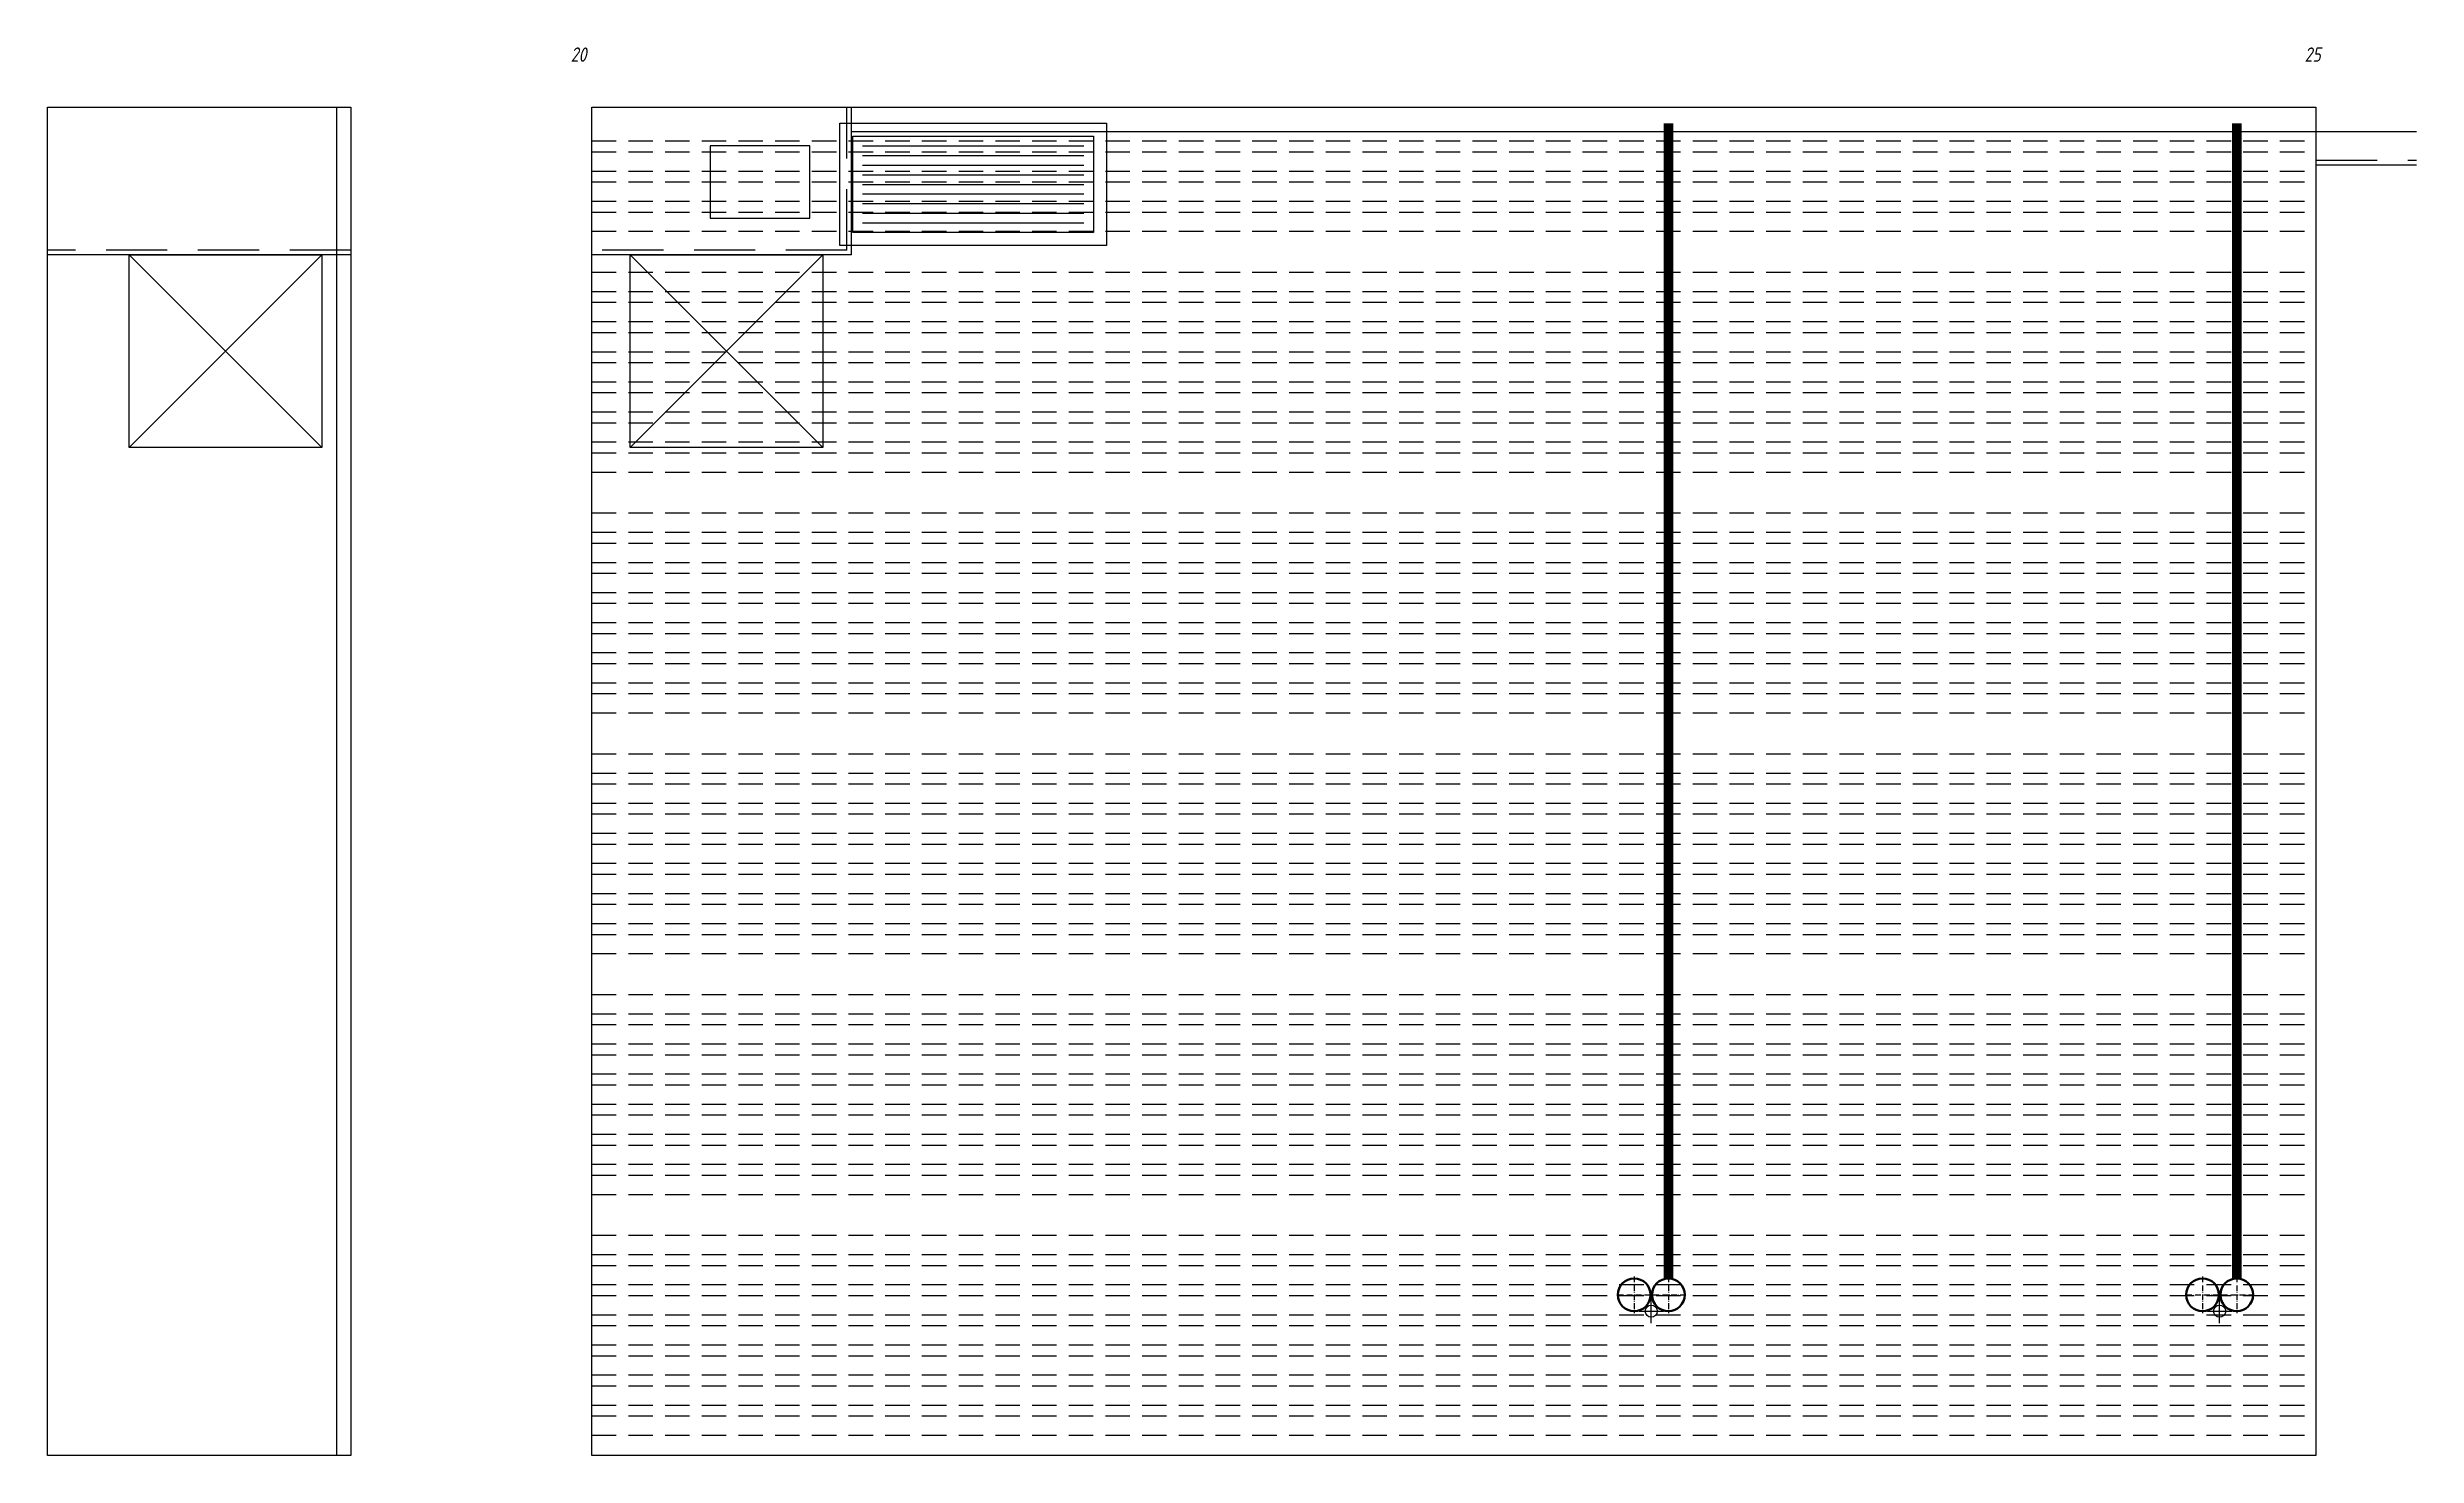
# Model space of a CAD drawing. Header units: millimetres. Extents: x -36531 to 56557, y -58468 to 154.
# Drawn here: x 5283 to 10202, y -44400 to -41475 of the extents above; entities that cross this region are included whole.
import ezdxf
from ezdxf.enums import TextEntityAlignment as Align

# ---------------------------------------------------------------- set-up
doc = ezdxf.new("R2010")
doc.units = ezdxf.units.MM
doc.header["$PDMODE"] = 34
doc.header["$PDSIZE"] = 25
doc.linetypes.add('ACAD_ISO10W100', pattern=[18.5, 12, -3, 0.5, -3])
doc.linetypes.add('DASHED', pattern=[19.05, 12.7, -6.35])
for name, color, linetype in [('01 Черновое', 7, 'Continuous'), ('02 ОВиК', 7, 'Continuous'), ('02 ЭОМ и СС', 7, 'Continuous'), ('03 Потолок', 7, 'Continuous'), ('04 Лючки', 7, 'Continuous'), ('10 Перегородки', 7, 'Continuous'), ('11 Привязка размеры', 7, 'Continuous')]:
    doc.layers.add(name, color=color, linetype=linetype)
doc.layers.add('100 noprint', color=1, linetype='Continuous', plot=False)
doc.styles.add('ГОСТ-ISOCPEUR', font='isocpeui.ttf', dxfattribs={"width": 0.8})

msp = doc.modelspace()

# ---------------------------------------------------------------- texts
at = {"layer": '100 noprint', "style": 'ГОСТ-ISOCPEUR', "width": 0.8}
for s, p in [('20', (6385.7, -41490.3)), ('25', (9985.9, -41490.3))]:
    msp.add_text(s, height=30, dxfattribs=at).set_placement(p, align=Align.MIDDLE)

# ---------------------------------------------------------------- blocks, each defined once
blk = doc.blocks.new('АП 500х200')
at = {"color": 0, "lineweight": -2}
for p, q in [((-507, 207), (-47, 207)), ((-507, 187), (-47, 187)), ((-507, 167), (-47, 167)), ((-507, 147), (-47, 147)), ((-507, 127), (-47, 127)), ((-507, 107), (-47, 107)), ((-507, 87), (-47, 87)), ((-507, 67), (-47, 67)), ((-507, 47), (-47, 47))]:
    blk.add_line(p, q, dxfattribs=at)
for points in [[(-554, 0), (-554, 254), (0, 254), (0, 0)], [(-527, 27), (-527, 227), (-27, 227), (-27, 27)]]:
    blk.add_lwpolyline(points, close=True, dxfattribs=at)

# ---------------------------------------------------------------- linework, layer by layer
at = {"layer": '01 Черновое'}
for points in [[(5282.8, -44399.7), (5282.8, -41599.7), (5912.8, -41599.7), (5912.8, -44399.7)], [(6412.8, -44399.7), (6412.8, -41599.7), (9992.8, -41599.7), (9992.8, -44399.7)]]:
    msp.add_lwpolyline(points, close=True, dxfattribs=at)
at = {"layer": '02 ОВиК', "color": 5, "flags": 128}
msp.add_lwpolyline([(6658.9, -41679.7), (6658.9, -41829.7), (6865.8, -41829.7), (6865.8, -41679.7)], close=True, dxfattribs=at)
at = {"layer": '02 ЭОМ и СС', "color": 1, "flags": 128}
for points in [[(8648.3, -44031.7, 20, 20, 0), (8648.3, -41632.7, 20, 20, 0)], [(9828.3, -44031.7, 20, 20, 0), (9828.3, -41632.7, 20, 20, 0)]]:
    msp.add_lwpolyline(points, format="xyseb", dxfattribs=at)
at = {"layer": '02 ЭОМ и СС', "color": 1, "lineweight": 40}
for centre in [(8577.3, -44065.7), (8648.3, -44065.7), (9757.3, -44065.7), (9828.3, -44065.7)]:
    msp.add_circle(centre, 34, dxfattribs=at)
at = {"layer": '03 Потолок', "color": 1, "linetype": 'DASHED', "ltscale": 10}
for p, q in [((6942.8, -41896.7), (6942.8, -41599.7)), ((9992.8, -41709.7), (10201.7, -41709.7)), ((5912.8, -41896.7), (5282.8, -41896.7)), ((6942.8, -41896.7), (6412.8, -41896.7))]:
    msp.add_line(p, q, dxfattribs=at)
at = {"layer": '03 Потолок', "color": 1, "lineweight": -2}
for p, q in [((6952.3, -41906.2), (6952.3, -41599.7)), ((5912.8, -41906.2), (5282.8, -41906.2)), ((6952.3, -41906.2), (6412.8, -41906.2))]:
    msp.add_line(p, q, dxfattribs=at)
at = {"layer": '03 Потолок', "color": 1, "ltscale": 5}
msp.add_line((6952.3, -41649.7), (10201.7, -41649.7), dxfattribs=at)
at = {"layer": '03 Потолок', "color": 1, "ltscale": 10}
msp.add_line((9992.8, -41719.2), (10201.7, -41719.2), dxfattribs=at)
at = {"layer": '04 Лючки', "color": 2, "lineweight": -2}
for p, q in [((5852.8, -42306.2), (5452.8, -41906.2)), ((5852.8, -41906.2), (5452.8, -42306.2)), ((6892.8, -41906.2), (6492.8, -42306.2)), ((6492.8, -41906.2), (6892.8, -42306.2))]:
    msp.add_line(p, q, dxfattribs=at)
for points in [[(5452.8, -41906.2), (5852.8, -41906.2), (5852.8, -42306.2), (5452.8, -42306.2)], [(6492.8, -42306.2), (6492.8, -41906.2), (6892.8, -41906.2), (6892.8, -42306.2)]]:
    msp.add_lwpolyline(points, close=True, dxfattribs=at)
at = {"layer": '10 Перегородки', "color": 74, "linetype": 'Continuous', "ltscale": 10}
msp.add_line((5882.8, -41599.7), (5882.8, -44399.7), dxfattribs=at)
at = {"layer": '100 noprint', "linetype": 'DASHED', "ltscale": 4}
for p, q in [((6412.8, -41669.7), (9992.8, -41669.7)), ((6412.8, -41692.2), (9992.8, -41692.2)), ((6412.8, -41732.2), (9992.8, -41732.2)), ((6412.8, -41754.7), (9992.8, -41754.7)), ((6412.8, -41794.7), (9992.8, -41794.7)), ((6412.8, -41817.2), (9992.8, -41817.2)), ((6412.8, -41857.2), (9992.8, -41857.2)), ((6412.8, -41942.2), (9992.8, -41942.2)), ((6412.8, -41982.2), (9992.8, -41982.2)), ((6412.8, -42004.7), (9992.8, -42004.7)), ((6412.8, -42044.7), (9992.8, -42044.7)), ((6412.8, -42067.2), (9992.8, -42067.2)), ((6412.8, -42107.2), (9992.8, -42107.2)), ((6412.8, -42129.7), (9992.8, -42129.7)), ((6412.8, -42169.7), (9992.8, -42169.7)), ((6412.8, -42192.2), (9992.8, -42192.2)), ((6412.8, -42232.2), (9992.8, -42232.2)), ((6412.8, -42254.7), (9992.8, -42254.7)), ((6412.8, -42294.7), (9992.8, -42294.7)), ((6412.8, -42317.2), (9992.8, -42317.2)), ((6412.8, -42357.2), (9992.8, -42357.2)), ((6412.8, -42442.2), (9992.8, -42442.2)), ((6412.8, -42482.2), (9992.8, -42482.2)), ((6412.8, -42504.7), (9992.8, -42504.7)), ((6412.8, -42544.7), (9992.8, -42544.7)), ((6412.8, -42567.2), (9992.8, -42567.2)), ((6412.8, -42607.2), (9992.8, -42607.2)), ((6412.8, -42629.7), (9992.8, -42629.7)), ((6412.8, -42669.7), (9992.8, -42669.7)), ((6412.8, -42692.2), (9992.8, -42692.2)), ((6412.8, -42732.2), (9992.8, -42732.2)), ((6412.8, -42754.7), (9992.8, -42754.7)), ((6412.8, -42794.7), (9992.8, -42794.7)), ((6412.8, -42817.2), (9992.8, -42817.2)), ((6412.8, -42857.2), (9992.8, -42857.2)), ((6412.8, -42942.2), (9992.8, -42942.2)), ((6412.8, -42982.2), (9992.8, -42982.2)), ((6412.8, -43004.7), (9992.8, -43004.7)), ((6412.8, -43044.7), (9992.8, -43044.7)), ((6412.8, -43067.2), (9992.8, -43067.2)), ((6412.8, -43107.2), (9992.8, -43107.2)), ((6412.8, -43129.7), (9992.8, -43129.7)), ((6412.8, -43169.7), (9992.8, -43169.7)), ((6412.8, -43192.2), (9992.8, -43192.2)), ((6412.8, -43232.2), (9992.8, -43232.2)), ((6412.8, -43254.7), (9992.8, -43254.7)), ((6412.8, -43294.7), (9992.8, -43294.7)), ((6412.8, -43317.2), (9992.8, -43317.2)), ((6412.8, -43357.2), (9992.8, -43357.2)), ((6412.8, -43442.2), (9992.8, -43442.2)), ((6412.8, -43482.2), (9992.8, -43482.2)), ((6412.8, -43504.7), (9992.8, -43504.7)), ((6412.8, -43544.7), (9992.8, -43544.7)), ((6412.8, -43567.2), (9992.8, -43567.2)), ((6412.8, -43607.2), (9992.8, -43607.2)), ((6412.8, -43629.7), (9992.8, -43629.7)), ((6412.8, -43669.7), (9992.8, -43669.7)), ((6412.8, -43692.2), (9992.8, -43692.2)), ((6412.8, -43732.2), (9992.8, -43732.2)), ((6412.8, -43754.7), (9992.8, -43754.7)), ((6412.8, -43794.7), (9992.8, -43794.7)), ((6412.8, -43817.2), (9992.8, -43817.2)), ((6412.8, -43857.2), (9992.8, -43857.2)), ((6412.8, -43942.2), (9992.8, -43942.2)), ((6412.8, -43982.2), (9992.8, -43982.2)), ((6412.8, -44004.7), (9992.8, -44004.7)), ((6412.8, -44044.7), (9992.8, -44044.7)), ((6412.8, -44067.2), (9992.8, -44067.2)), ((6412.8, -44107.2), (9992.8, -44107.2)), ((6412.8, -44129.7), (9992.8, -44129.7)), ((6412.8, -44169.7), (9992.8, -44169.7)), ((6412.8, -44192.2), (9992.8, -44192.2)), ((6412.8, -44232.2), (9992.8, -44232.2)), ((6412.8, -44254.7), (9992.8, -44254.7)), ((6412.8, -44294.7), (9992.8, -44294.7)), ((6412.8, -44317.2), (9992.8, -44317.2)), ((6412.8, -44357.2), (9992.8, -44357.2))]:
    msp.add_line(p, q, dxfattribs=at)
at = {"layer": '11 Привязка размеры', "linetype": 'ACAD_ISO10W100'}
for p, q in [((8543.3, -44065.7), (8682.3, -44065.7)), ((8577.3, -44027.8), (8577.3, -44103.6)), ((8648.3, -44027.8), (8648.3, -44103.6)), ((9723.3, -44065.7), (9862.3, -44065.7)), ((9757.3, -44027.8), (9757.3, -44103.6)), ((9828.3, -44027.8), (9828.3, -44103.6))]:
    msp.add_line(p, q, dxfattribs=at)
at = {"layer": '11 Привязка размеры', "lineweight": -2}
for p in [(8612.8, -44099.7), (9792.8, -44099.7)]:
    msp.add_point(p, dxfattribs=at)

# ---------------------------------------------------------------- block references
at = {"layer": '02 ОВиК', "color": 6}
msp.add_blockref('АП 500х200', (7481.8, -41886.7), dxfattribs=at)

msp.set_redraw_order([(e.dxf.handle, doc.entitydb.next_handle()) for e in msp.query("TEXT MTEXT ATTDEF DIMENSION ARC_DIMENSION")])  # texts and dimensions are drawn at this point

doc.saveas('drawing.dxf')
